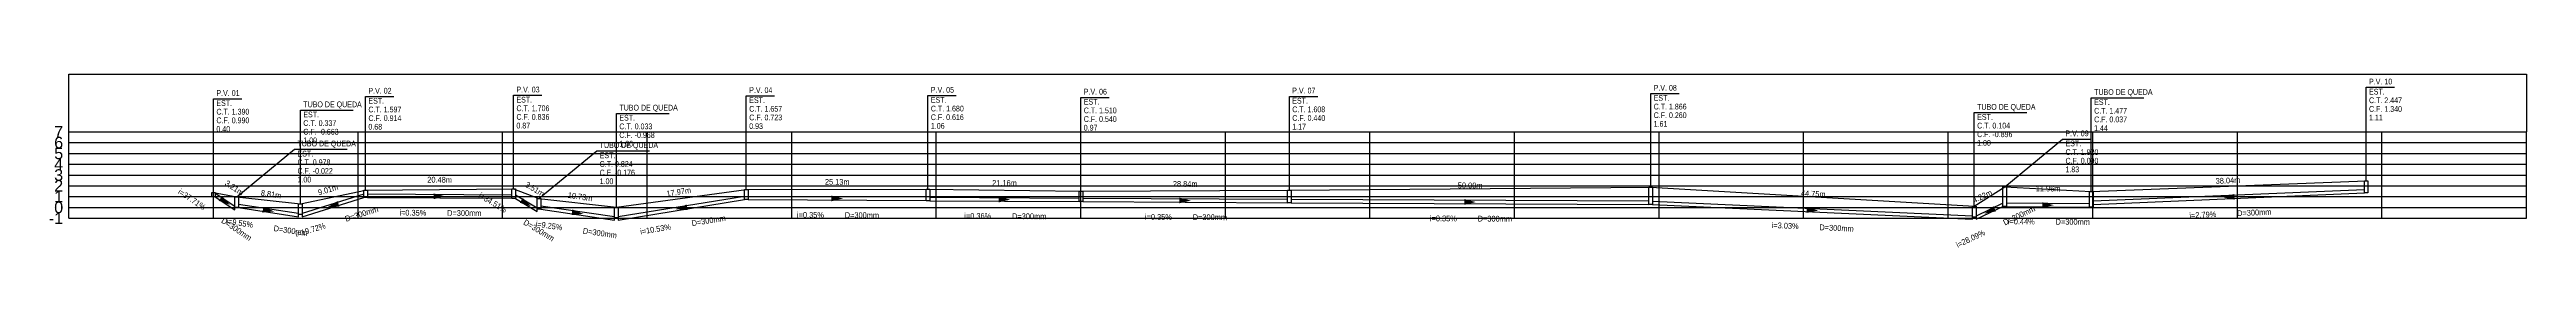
# Model space of a CAD drawing. Extents: x -160 to 364724, y -100 to 7353297.
# Drawn here: x 360205.6 to 360548.2, y 7351508.7 to 7351532.7 of the extents above; entities that cross this region are included whole.
import ezdxf
from ezdxf.enums import TextEntityAlignment as Align

# ---------------------------------------------------------------- set-up
doc = ezdxf.new("R2010")
doc.units = 0
doc.header["$LTSCALE"] = 5
for name, color, linetype in [('PS_IND_COMPRIMENTO', 7, 'Continuous'), ('PS_IND_DIAMETRO', 7, 'Continuous'), ('PS_IND_FLUXO', 3, 'Continuous'), ('PS_IND_INCLINACAO', 7, 'Continuous'), ('PS_PERFIL_CAIXAS', 7, 'Continuous'), ('PS_PERFIL_GRADE', 8, 'Continuous'), ('PS_PERFIL_TERRENO', 3, 'Continuous'), ('PS_PERFIL_TUBO', 7, 'Continuous'), ('PS_PONTOS_IDENTIFICACAO_LIN', 7, 'Continuous'), ('PS_PONTOS_IDENTIFICACAO_TXT', 7, 'Continuous')]:
    doc.layers.add(name, color=color, linetype=linetype)
doc.styles.get("Standard").update_dxf_attribs({"font": 'arial.ttf'})

# ---------------------------------------------------------------- blocks, each defined once
blk = doc.blocks.new('*U255')
at = {"layer": 'PS_PERFIL_GRADE', "linetype": 'Continuous'}
for p, q in [((0, 0), (0, 12)), ((0, 12), (340, 12)), ((0, 10.5), (340, 10.5)), ((20, 0), (20, 12)), ((40, 0), (40, 12)), ((60, 0), (60, 12)), ((80, 0), (80, 12)), ((100, 0), (100, 12)), ((120, 0), (120, 12)), ((140, 0), (140, 12)), ((160, 0), (160, 12)), ((180, 0), (180, 12)), ((200, 0), (200, 12)), ((220, 0), (220, 12)), ((240, 0), (240, 12)), ((260, 0), (260, 12)), ((280, 0), (280, 12)), ((300, 0), (300, 12)), ((320, 0), (320, 12)), ((340, 0), (340, 12)), ((0, 9), (340, 9)), ((0, 7.5), (340, 7.5)), ((0, 6), (340, 6)), ((0, 4.5), (340, 4.5)), ((0, 3), (340, 3)), ((0, 1.5), (340, 1.5)), ((0, 0), (340, 0))]:
    blk.add_line(p, q, dxfattribs=at)
blk.add_lwpolyline([(0, 12), (0, 20), (340, 20), (340, 12)], dxfattribs=at)
at = {"layer": 'PS_PERFIL_GRADE'}
for s, p in [('7', (-0.8, 12)), ('6', (-0.8, 10.5)), ('4', (-0.8, 7.5)), ('5', (-0.8, 9)), ('3', (-0.8, 6)), ('2', (-0.8, 4.5)), ('1', (-0.8, 3)), ('-1', (-0.8, 0)), ('0', (-0.8, 1.5))]:
    blk.add_text(s, height=1.6, dxfattribs=at).set_placement(p, align=Align.MIDDLE_RIGHT)

msp = doc.modelspace()

# ---------------------------------------------------------------- linework, layer by layer
at = {"layer": 'PS_IND_FLUXO'}
for points in [[(360229.181, 7351515.446, 0.8, 0, 0), (360230.51, 7351514.555, 0, 0, 0)], [(360258.709, 7351515.746, 0.8, 0, 0), (360260.309, 7351515.737, 0, 0, 0)], [(360270.819, 7351515.183, 0.8, 0, 0), (360272.188, 7351514.356, 0, 0, 0)], [(360313.717, 7351515.448, 0.8, 0, 0), (360315.316, 7351515.439, 0, 0, 0)], [(360336.86, 7351515.296, 0.8, 0, 0), (360338.46, 7351515.287, 0, 0, 0)], [(360361.861, 7351515.164, 0.8, 0, 0), (360363.46, 7351515.155, 0, 0, 0)], [(360507.84, 7351515.673, 0.8, 0, 0), (360506.241, 7351515.605, 0, 0, 0)], [(360235.065, 7351513.881, 0.8, 0, 0), (360236.647, 7351513.641, 0, 0, 0)], [(360245.528, 7351514.702, 0.8, 0, 0), (360244.001, 7351514.224, 0, 0, 0)], [(360277.831, 7351513.532, 0.8, 0, 0), (360279.415, 7351513.302, 0, 0, 0)], [(360293.759, 7351514.219, 0.8, 0, 0), (360292.18, 7351513.962, 0, 0, 0)], [(360401.283, 7351514.958, 0.8, 0, 0), (360402.883, 7351514.949, 0, 0, 0)], [(360448.661, 7351513.834, 0.8, 0, 0), (360450.259, 7351513.761, 0, 0, 0)], [(360474.669, 7351514.015, 0.8, 0, 0), (360473.226, 7351513.325, 0, 0, 0)], [(360481.241, 7351514.526, 0.8, 0, 0), (360482.841, 7351514.515, 0, 0, 0)]]:
    msp.add_lwpolyline(points, format="xyseb", dxfattribs=at)
at = {"layer": 'PS_PERFIL_CAIXAS', "linetype": 'Continuous'}
for points in [[(360227.988, 7351516.285), (360228.488, 7351516.285), (360228.488, 7351515.685), (360227.988, 7351515.685)], [(360231.203, 7351515.667), (360231.703, 7351515.667), (360231.703, 7351514.167), (360231.203, 7351514.167)], [(360249.019, 7351516.595), (360249.519, 7351516.595), (360249.519, 7351515.571), (360249.019, 7351515.571)], [(360269.498, 7351516.759), (360269.998, 7351516.759), (360269.998, 7351515.454), (360269.498, 7351515.454)], [(360301.702, 7351516.685), (360302.202, 7351516.685), (360302.202, 7351515.285), (360301.702, 7351515.285)], [(360326.831, 7351516.72), (360327.331, 7351516.72), (360327.331, 7351515.124), (360326.831, 7351515.124)], [(360347.988, 7351516.465), (360348.488, 7351516.465), (360348.488, 7351515.01), (360347.988, 7351515.01)], [(360376.833, 7351516.612), (360377.333, 7351516.612), (360377.333, 7351514.86), (360376.833, 7351514.86)], [(360426.833, 7351516.999), (360427.333, 7351516.999), (360427.333, 7351514.59), (360426.833, 7351514.59)], [(360475.808, 7351517.08), (360476.308, 7351517.08), (360476.308, 7351514.335), (360475.808, 7351514.335)], [(360487.773, 7351516.415), (360488.273, 7351516.415), (360488.273, 7351514.256), (360487.773, 7351514.256)], [(360525.808, 7351517.87), (360526.308, 7351517.87), (360526.308, 7351516.21), (360525.808, 7351516.21)], [(360240.01, 7351514.705), (360240.51, 7351514.705), (360240.51, 7351513.205), (360240.01, 7351513.205)], [(360273.009, 7351515.436), (360273.509, 7351515.436), (360273.509, 7351513.936), (360273.009, 7351513.936)], [(360283.737, 7351514.248), (360284.237, 7351514.248), (360284.237, 7351512.748), (360283.737, 7351512.748)], [(360471.587, 7351514.356), (360472.087, 7351514.356), (360472.087, 7351512.856), (360471.587, 7351512.856)]]:
    msp.add_lwpolyline(points, close=True, dxfattribs=at)
at = {"layer": 'PS_PERFIL_TERRENO', "linetype": 'Continuous'}
msp.add_lwpolyline([(360228.238, 7351516.285), (360231.453, 7351515.667), (360240.26, 7351514.705), (360249.269, 7351516.595), (360269.748, 7351516.759), (360273.259, 7351515.436), (360283.987, 7351514.248), (360301.952, 7351516.685), (360327.081, 7351516.72), (360348.238, 7351516.465), (360377.083, 7351516.612), (360427.083, 7351516.999), (360471.837, 7351514.356), (360476.058, 7351517.08), (360488.023, 7351516.415), (360526.058, 7351517.87)], dxfattribs=at)
at = {"layer": 'PS_PERFIL_TUBO', "linetype": 'Continuous'}
for points in [[(360228.488, 7351515.685), (360231.203, 7351513.867), (360231.203, 7351514.317), (360228.488, 7351516.135)], [(360240.51, 7351512.905), (360249.019, 7351515.571), (360249.019, 7351516.021), (360240.51, 7351513.355)], [(360249.519, 7351515.571), (360269.498, 7351515.463), (360269.498, 7351515.913), (360249.519, 7351516.021)], [(360269.998, 7351515.454), (360273.009, 7351513.636), (360273.009, 7351514.086), (360269.998, 7351515.904)], [(360284.237, 7351512.446), (360301.702, 7351515.285), (360301.702, 7351515.735), (360284.237, 7351512.896)], [(360302.202, 7351515.285), (360326.831, 7351515.152), (360326.831, 7351515.602), (360302.202, 7351515.735)], [(360327.331, 7351515.124), (360347.988, 7351515.01), (360347.988, 7351515.46), (360327.331, 7351515.574)], [(360488.273, 7351514.618), (360525.808, 7351516.21), (360525.808, 7351516.66), (360488.273, 7351515.068)], [(360231.703, 7351514.167), (360240.01, 7351512.905), (360240.01, 7351513.355), (360231.703, 7351514.617)], [(360273.509, 7351513.936), (360283.737, 7351512.448), (360283.737, 7351512.898), (360273.509, 7351514.386)], [(360348.488, 7351515.01), (360376.833, 7351514.86), (360376.833, 7351515.31), (360348.488, 7351515.46)], [(360377.333, 7351514.86), (360426.833, 7351514.597), (360426.833, 7351515.047), (360377.333, 7351515.31)], [(360427.333, 7351514.59), (360471.587, 7351512.556), (360471.587, 7351513.006), (360427.333, 7351515.04)], [(360472.087, 7351512.556), (360475.808, 7351514.335), (360475.808, 7351514.785), (360472.087, 7351513.006)], [(360476.308, 7351514.335), (360487.773, 7351514.256), (360487.773, 7351514.706), (360476.308, 7351514.785)]]:
    msp.add_lwpolyline(points, close=True, dxfattribs=at)
at = {"layer": 'PS_PONTOS_IDENTIFICACAO_LIN', "linetype": 'Continuous'}
for points in [[(360228.238, 7351516.285), (360228.238, 7351529.285), (360232.158, 7351529.285)], [(360249.269, 7351516.595), (360249.269, 7351529.595), (360253.189, 7351529.595)], [(360269.748, 7351516.759), (360269.748, 7351529.759), (360273.668, 7351529.759)], [(360301.952, 7351516.685), (360301.952, 7351529.685), (360305.872, 7351529.685)], [(360327.081, 7351516.72), (360327.081, 7351529.72), (360331.001, 7351529.72)], [(360348.238, 7351516.465), (360348.238, 7351529.465), (360352.158, 7351529.465)], [(360377.083, 7351516.612), (360377.083, 7351529.612), (360381.003, 7351529.612)], [(360427.083, 7351516.999), (360427.083, 7351529.999), (360431.003, 7351529.999)], [(360488.023, 7351516.415), (360488.023, 7351529.415), (360495.303, 7351529.415)], [(360526.058, 7351517.87), (360526.058, 7351530.87), (360529.978, 7351530.87)], [(360240.26, 7351514.705), (360240.26, 7351527.705), (360247.54, 7351527.705)], [(360283.987, 7351514.248), (360283.987, 7351527.248), (360291.267, 7351527.248)], [(360471.837, 7351514.356), (360471.837, 7351527.356), (360479.117, 7351527.356)], [(360476.058, 7351517.08), (360484.058, 7351523.68), (360487.978, 7351523.68)], [(360231.453, 7351515.667), (360239.453, 7351522.267), (360246.733, 7351522.267)], [(360273.259, 7351515.436), (360281.259, 7351522.036), (360288.539, 7351522.036)]]:
    msp.add_lwpolyline(points, dxfattribs=at)

# ---------------------------------------------------------------- block references
at = {"layer": 'PS_PERFIL_GRADE'}
msp.add_blockref('*U255', (360208.238, 7351512.7), dxfattribs=at)

# ---------------------------------------------------------------- texts
at = {"layer": 'PS_IND_COMPRIMENTO', "width": 0.8}
for s, rotation, p in [('3.21m', 326.185, (360231.125, 7351516.912)), ('8.81m', 351.36141, (360236.202, 7351516.035)), ('9.01m', 17.39279, (360244.077, 7351516.658)), ('20.48m', 359.69027, (360259.521, 7351518.042)), ('3.51m', 328.88166, (360272.692, 7351516.739)), ('10.73m', 351.72196, (360278.954, 7351515.693)), ('17.97m', 9.23111, (360292.6, 7351516.361)), ('25.13m', 359.69188, (360314.529, 7351517.743)), ('21.16m', 359.6838, (360337.672, 7351517.592)), ('28.84m', 359.69679, (360362.673, 7351517.46)), ('50.00m', 359.69616, (360402.095, 7351517.253)), ('44.75m', 357.36843, (360449.566, 7351516.095)), ('4.22m', 25.54985, (360472.956, 7351515.745)), ('11.96m', 359.60494, (360482.056, 7351516.82)), ('38.04m', 2.42787, (360506.943, 7351517.937))]:
    msp.add_text(s, height=0.8, rotation=rotation, dxfattribs=at).set_placement(p, align=Align.MIDDLE_CENTER)
at = {"layer": 'PS_IND_DIAMETRO', "width": 0.8}
for rotation, p in [(326.185, (360231.424, 7351511.175)), (17.39279, (360248.735, 7351513.296)), (359.69027, (360262.936, 7351513.423)), (328.88166, (360273.26, 7351511.023)), (9.23111, (360296.734, 7351512.372)), (359.69188, (360317.944, 7351513.125)), (359.6838, (360341.087, 7351512.973)), (359.69679, (360366.088, 7351512.842)), (359.69616, (360405.511, 7351512.635)), (25.54985, (360478.043, 7351513.079)), (359.60494, (360485.465, 7351512.197)), (2.42787, (360510.575, 7351513.487)), (351.36141, (360238.912, 7351510.971)), (351.72196, (360281.696, 7351510.645)), (357.36843, (360452.791, 7351511.342))]:
    msp.add_text('D=300mm', height=0.8, rotation=rotation, dxfattribs=at).set_placement(p, align=Align.MIDDLE_CENTER)
at = {"layer": 'PS_IND_INCLINACAO', "width": 0.8}
for s, rotation, p in [('i=37.71%', 326.185, (360225.242, 7351515.316)), ('i=34.51%', 328.88166, (360266.891, 7351514.868)), ('i=9.55%', 351.36141, (360231.873, 7351512.04)), ('i=0.35%', 359.69027, (360255.816, 7351513.462)), ('i=9.25%', 351.72196, (360274.65, 7351511.67)), ('i=0.35%', 359.69188, (360310.824, 7351513.163)), ('i=0.36%', 359.6838, (360333.967, 7351513.012)), ('i=0.35%', 359.69679, (360358.968, 7351512.879)), ('i=0.35%', 359.69616, (360398.391, 7351512.673)), ('i=3.03%', 357.36843, (360445.678, 7351511.669)), ('i=0.44%', 359.60494, (360478.345, 7351512.246)), ('i=2.79%', 2.42787, (360503.461, 7351513.185)), ('i=19.72%', 17.39279, (360241.635, 7351511.072)), ('i=10.53%', 9.23111, (360289.39, 7351511.179)), ('i=28.09%', 25.54985, (360471.331, 7351509.87))]:
    msp.add_text(s, height=0.8, rotation=rotation, dxfattribs=at).set_placement(p, align=Align.MIDDLE_CENTER)
at = {"layer": 'PS_PONTOS_IDENTIFICACAO_TXT', "width": 0.7}
for s, p in [('P.V. 01', (360228.638, 7351529.685)), ('P.V. 02', (360249.669, 7351529.995)), ('EST. ', (360249.669, 7351528.595)), ('P.V. 03', (360270.148, 7351530.159)), ('EST. ', (360270.148, 7351528.759)), ('P.V. 04', (360302.352, 7351530.085)), ('EST. ', (360302.352, 7351528.685)), ('P.V. 05', (360327.481, 7351530.12)), ('EST. ', (360327.481, 7351528.72)), ('P.V. 06', (360348.638, 7351529.865)), ('EST. ', (360348.638, 7351528.465)), ('P.V. 07', (360377.483, 7351530.012)), ('EST. ', (360377.483, 7351528.612)), ('P.V. 08', (360427.483, 7351530.399)), ('EST. ', (360427.483, 7351528.999)), ('TUBO DE QUEDA', (360488.423, 7351529.815)), ('C.T. 2.447', (360526.458, 7351528.67)), ('P.V. 10', (360526.458, 7351531.27)), ('EST. ', (360526.458, 7351529.87)), ('C.T. 1.390', (360228.638, 7351527.085)), ('C.F. 0.990', (360228.638, 7351525.885)), ('EST. ', (360228.638, 7351528.285)), ('TUBO DE QUEDA', (360240.66, 7351528.105)), ('C.T. 0.337', (360240.66, 7351525.505)), ('EST. ', (360240.66, 7351526.705)), ('C.T. 1.597', (360249.669, 7351527.395)), ('C.F. 0.914', (360249.669, 7351526.195)), ('0.87', (360270.148, 7351525.159)), ('C.T. 1.706', (360270.148, 7351527.559)), ('C.F. 0.836', (360270.148, 7351526.359)), ('TUBO DE QUEDA', (360284.387, 7351527.648)), ('C.T. 0.033', (360284.387, 7351525.048)), ('EST. ', (360284.387, 7351526.248)), ('0.93', (360302.352, 7351525.085)), ('C.T. 1.657', (360302.352, 7351527.485)), ('C.F. 0.723', (360302.352, 7351526.285)), ('C.T. 1.680', (360327.481, 7351527.52)), ('C.F. 0.616', (360327.481, 7351526.32)), ('1.06', (360327.481, 7351525.12)), ('C.T. 1.510', (360348.638, 7351527.265)), ('C.F. 0.540', (360348.638, 7351526.065)), ('C.T. 1.608', (360377.483, 7351527.412)), ('C.F. 0.440', (360377.483, 7351526.212)), ('C.T. 1.866', (360427.483, 7351527.799)), ('C.F. 0.260', (360427.483, 7351526.599)), ('1.61', (360427.483, 7351525.399)), ('TUBO DE QUEDA', (360472.237, 7351527.756)), ('C.T. 0.104', (360472.237, 7351525.156)), ('EST. ', (360472.237, 7351526.356)), ('C.T. 1.477', (360488.423, 7351527.215)), ('C.F. 0.037', (360488.423, 7351526.015)), ('EST. ', (360488.423, 7351528.415)), ('C.F. 1.340', (360526.458, 7351527.47)), ('1.11', (360526.458, 7351526.27)), ('0.40', (360228.638, 7351524.685)), ('TUBO DE QUEDA', (360239.853, 7351522.667)), ('C.F. -0.663', (360240.66, 7351524.305)), ('1.00', (360240.66, 7351523.105)), ('0.68', (360249.669, 7351524.995)), ('TUBO DE QUEDA', (360281.659, 7351522.436)), ('C.F. -0.968', (360284.387, 7351523.848)), ('1.00', (360284.387, 7351522.648)), ('0.97', (360348.638, 7351524.865)), ('1.17', (360377.483, 7351525.012)), ('C.F. -0.896', (360472.237, 7351523.956)), ('1.00', (360472.237, 7351522.756)), ('P.V. 09', (360484.458, 7351524.08)), ('EST. ', (360484.458, 7351522.68)), ('1.44', (360488.423, 7351524.815)), ('C.T. 0.978', (360239.853, 7351520.067)), ('C.F. -0.022', (360239.853, 7351518.867)), ('EST. ', (360239.853, 7351521.267)), ('C.T. 0.824', (360281.659, 7351519.836)), ('C.F. -0.176', (360281.659, 7351518.636)), ('EST. ', (360281.659, 7351521.036)), ('C.T. 1.920', (360484.458, 7351521.48)), ('C.F. 0.090', (360484.458, 7351520.28)), ('1.83', (360484.458, 7351519.08)), ('1.00', (360239.853, 7351517.667)), ('1.00', (360281.659, 7351517.436))]:
    msp.add_text(s, height=0.8, dxfattribs=at).set_placement(p)

doc.saveas('drawing.dxf')
